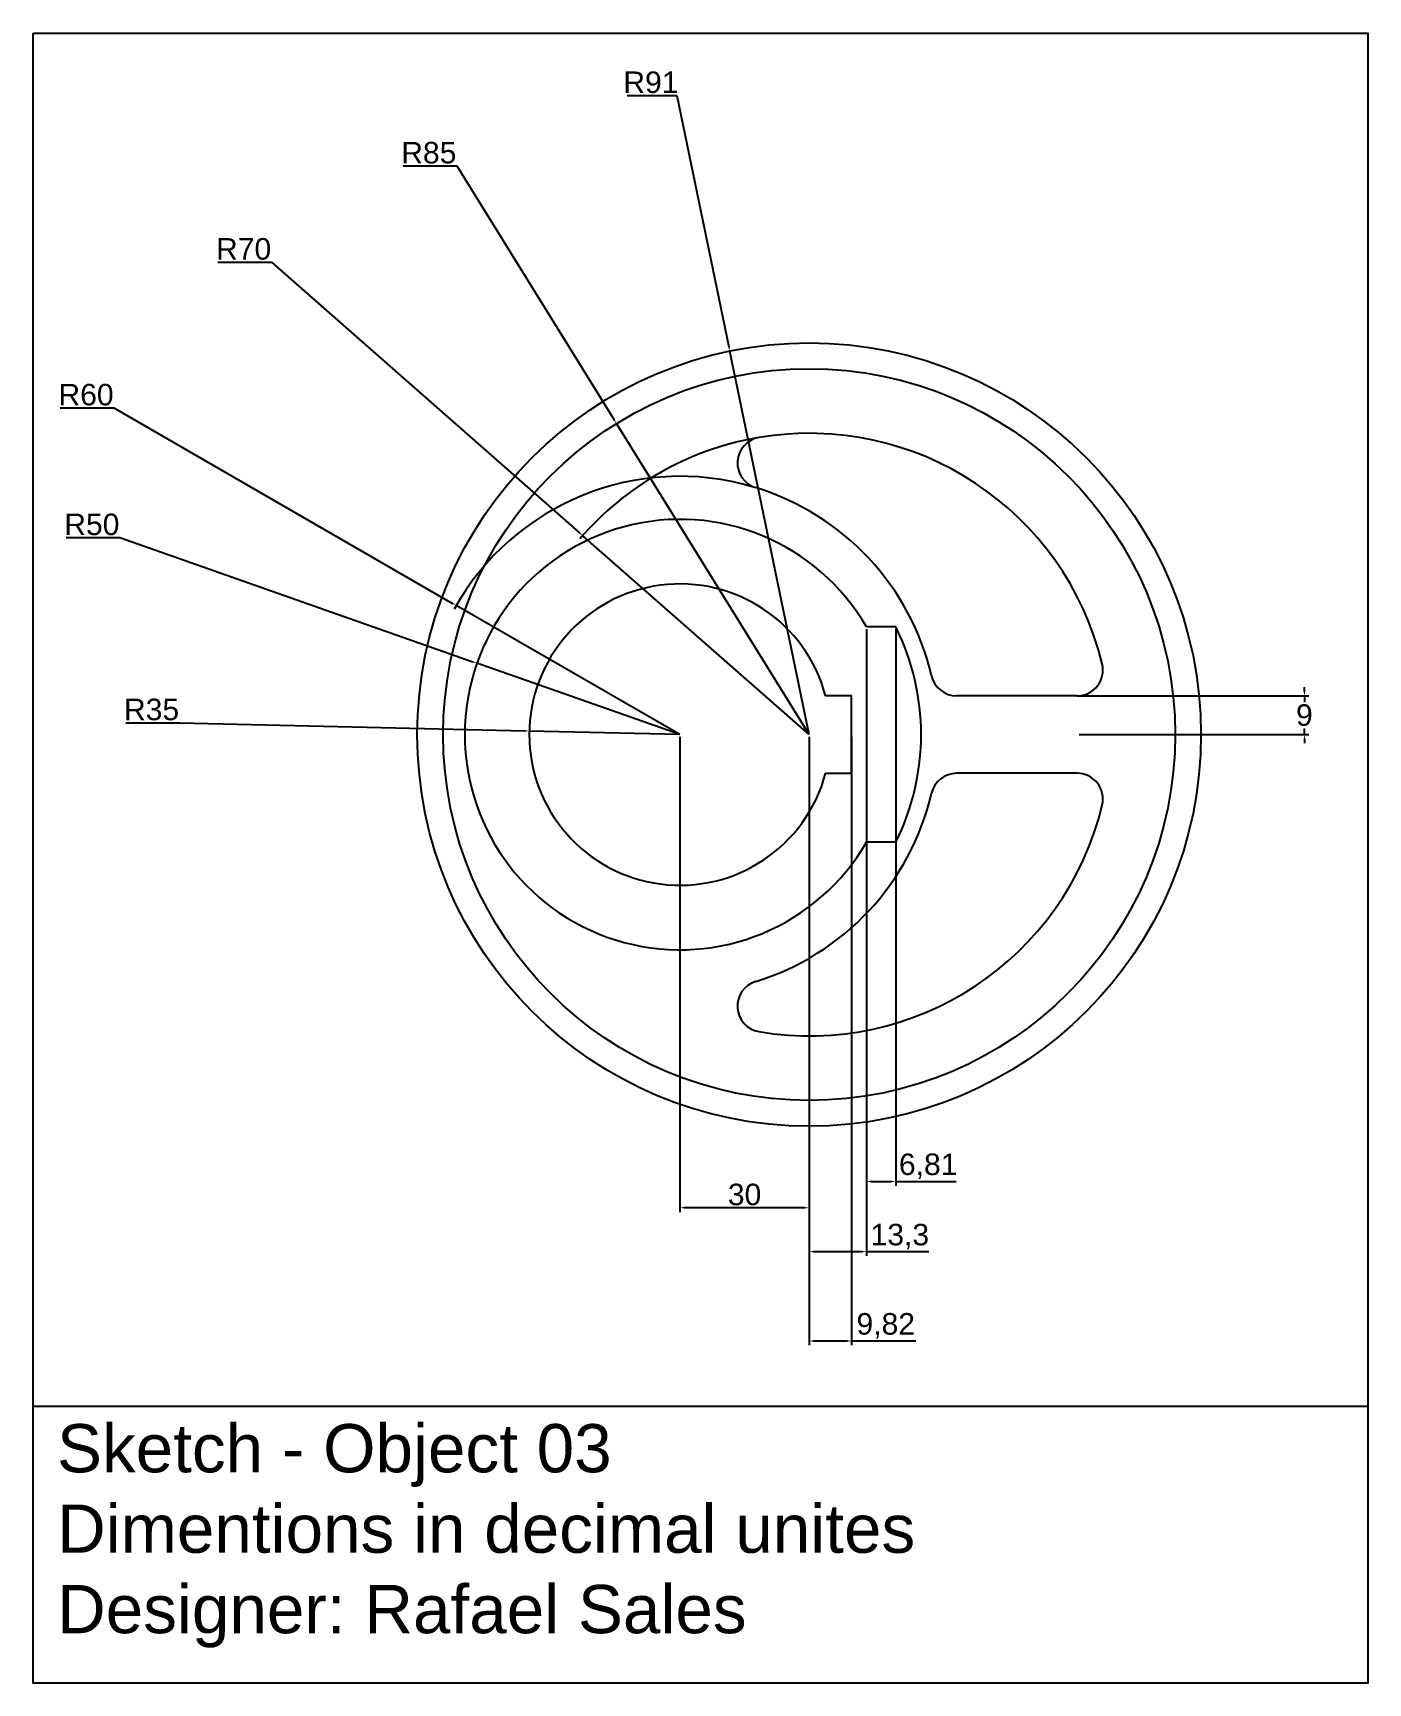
# Model space of a CAD drawing. Header units: millimetres. Extents: x 1251 to 4630, y 3931 to 4390.
# Drawn here: x 2729.2 to 3039.2, y 3977.7 to 4361 of the extents above; entities that cross this region are included whole.
import ezdxf

# ---------------------------------------------------------------- set-up
doc = ezdxf.new("R2010")
doc.units = ezdxf.units.MM
doc.layers.add('Dim', color=150, linetype='Continuous')
doc.styles.get("Standard").update_dxf_attribs({"font": 'arial.ttf'})
doc.dimstyles.new('ISO-25', dxfattribs={"dimtxt": 5, "dimasz": 1, "dimexe": 1, "dimexo": 0.5, "dimgap": 0.5, "dimtad": 1, "dimtih": 1, "dimtoh": 1, "dimtxsty": 'Standard', "dimcen": 0, "dimadec": 0, "dimazin": 0, "dimtfac": 1, "dimtmove": 0, "dimatfit": 3, "dimfxl": 1, "dimarcsym": 0})

msp = doc.modelspace()

# ---------------------------------------------------------------- texts
at = {"layer": 'Dim', "insert": (2734.751, 4037.825), "char_height": 11.21009, "attachment_point": 1}
msp.add_mtext_dynamic_manual_height_columns('Sketch - Object 03\\PDimentions in decimal unites\\PDesigner: Rafael Sales', width=289.99617, gutter_width=35.032, heights=[57.587], dxfattribs=at)

# ---------------------------------------------------------------- blocks, each defined once
blk = doc.blocks.new('*D147')
at = {"layer": 'Defpoints', "color": 0, "transparency": 16777216}
for p in [(2844.44, 4198.85), (2879.43, 4198.02)]:
    blk.add_point(p, dxfattribs=at)
at = {"layer": 'Dim', "color": 0, "lineweight": -2, "transparency": 16777216}
for p, q in [((2750.72, 4200.77), (2763.2, 4200.77)), ((2763.2, 4200.77), (2843.44, 4198.87)), ((2879.43, 4198.02), (2844.44, 4198.85))]:
    blk.add_line(p, q, dxfattribs=at)
at = {"layer": 'Dim', "color": 0, "transparency": 16777216}
blk.add_solid([(2843.44, 4199.04), (2843.44, 4198.7), (2844.44, 4198.85)], dxfattribs=at)
at = {"layer": 'Dim', "color": 0, "transparency": 16777216, "insert": (2756.71, 4203.82), "char_height": 5, "attachment_point": 5}
blk.add_mtext('R35', dxfattribs=at)
blk = doc.blocks.new('*D148')
at = {"layer": 'Defpoints', "color": 0, "transparency": 16777216}
for p in [(2832.26, 4214.6), (2879.43, 4198.02)]:
    blk.add_point(p, dxfattribs=at)
at = {"layer": 'Dim', "color": 0, "lineweight": -2, "transparency": 16777216}
for p, q in [((2736.88, 4243.77), (2749.31, 4243.77)), ((2749.31, 4243.77), (2831.32, 4214.94)), ((2879.43, 4198.02), (2832.26, 4214.6))]:
    blk.add_line(p, q, dxfattribs=at)
at = {"layer": 'Dim', "color": 0, "transparency": 16777216}
blk.add_solid([(2831.37, 4215.09), (2831.26, 4214.78), (2832.26, 4214.6)], dxfattribs=at)
at = {"layer": 'Dim', "color": 0, "transparency": 16777216, "insert": (2742.84, 4246.83), "char_height": 5, "attachment_point": 5}
blk.add_mtext('R50', dxfattribs=at)
blk = doc.blocks.new('*D149')
at = {"layer": 'Defpoints', "color": 0, "transparency": 16777216}
for p in [(2827.47, 4228.01), (2879.43, 4198.02)]:
    blk.add_point(p, dxfattribs=at)
at = {"layer": 'Dim', "color": 0, "lineweight": -2, "transparency": 16777216}
for p, q in [((2735.52, 4273.91), (2747.95, 4273.91)), ((2747.95, 4273.91), (2826.6, 4228.51)), ((2879.43, 4198.02), (2827.47, 4228.01))]:
    blk.add_line(p, q, dxfattribs=at)
blk.add_arc((2879.43, 4198.02), 60, 73.4441, 150.9602, dxfattribs=at)
at = {"layer": 'Dim', "color": 0, "transparency": 16777216}
blk.add_solid([(2826.68, 4228.66), (2826.52, 4228.37), (2827.47, 4228.01)], dxfattribs=at)
at = {"layer": 'Dim', "color": 0, "transparency": 16777216, "insert": (2741.49, 4276.97), "char_height": 5, "attachment_point": 5}
blk.add_mtext('R60', dxfattribs=at)
blk = doc.blocks.new('*D150')
at = {"layer": 'Defpoints', "color": 0, "transparency": 16777216}
for p in [(2856.85, 4244.23), (2909.43, 4198.02)]:
    blk.add_point(p, dxfattribs=at)
at = {"layer": 'Dim', "color": 0, "lineweight": -2, "transparency": 16777216}
for p, q in [((2772.12, 4307.78), (2784.55, 4307.78)), ((2784.55, 4307.78), (2856.1, 4244.89)), ((2909.43, 4198.02), (2856.85, 4244.23))]:
    blk.add_line(p, q, dxfattribs=at)
blk.add_arc((2909.43, 4198.02), 70, 100.0033, 139.5057, dxfattribs=at)
at = {"layer": 'Dim', "color": 0, "transparency": 16777216}
blk.add_solid([(2856.21, 4245.02), (2855.99, 4244.77), (2856.85, 4244.23)], dxfattribs=at)
at = {"layer": 'Dim', "color": 0, "transparency": 16777216, "insert": (2778.09, 4310.83), "char_height": 5, "attachment_point": 5}
blk.add_mtext('R70', dxfattribs=at)
blk = doc.blocks.new('*D151')
at = {"layer": 'Defpoints', "color": 0, "transparency": 16777216}
for p in [(2864.67, 4270.28), (2909.43, 4198.02)]:
    blk.add_point(p, dxfattribs=at)
at = {"layer": 'Dim', "color": 0, "lineweight": -2, "transparency": 16777216}
for p, q in [((2815.11, 4330.13), (2827.59, 4330.13)), ((2827.59, 4330.13), (2864.14, 4271.13)), ((2909.43, 4198.02), (2864.67, 4270.28))]:
    blk.add_line(p, q, dxfattribs=at)
at = {"layer": 'Dim', "color": 0, "transparency": 16777216}
blk.add_solid([(2864.28, 4271.22), (2864, 4271.04), (2864.67, 4270.28)], dxfattribs=at)
at = {"layer": 'Dim', "color": 0, "transparency": 16777216, "insert": (2821.1, 4333.18), "char_height": 5, "attachment_point": 5}
blk.add_mtext('R85', dxfattribs=at)
blk = doc.blocks.new('*D152')
at = {"layer": 'Defpoints', "color": 0, "transparency": 16777216}
for p in [(2890.97, 4287.13), (2909.43, 4198.02)]:
    blk.add_point(p, dxfattribs=at)
at = {"layer": 'Dim', "color": 0, "lineweight": -2, "transparency": 16777216}
for p, q in [((2867.19, 4346.49), (2878.67, 4346.49)), ((2878.67, 4346.49), (2890.77, 4288.11)), ((2909.43, 4198.02), (2890.97, 4287.13))]:
    blk.add_line(p, q, dxfattribs=at)
at = {"layer": 'Dim', "color": 0, "transparency": 16777216}
blk.add_solid([(2890.93, 4288.14), (2890.6, 4288.07), (2890.97, 4287.13)], dxfattribs=at)
at = {"layer": 'Dim', "color": 0, "transparency": 16777216, "insert": (2872.68, 4349.54), "char_height": 5, "attachment_point": 5}
blk.add_mtext('R91', dxfattribs=at)
blk = doc.blocks.new('*D153')
at = {"layer": 'Defpoints', "color": 0, "transparency": 16777216}
for p in [(2909.43, 4198.02), (2919.25, 4198.02), (2919.25, 4057.14)]:
    blk.add_point(p, dxfattribs=at)
at = {"layer": 'Dim', "color": 0, "lineweight": -2, "transparency": 16777216}
for p, q in [((2909.43, 4197.52), (2909.43, 4056.14)), ((2919.25, 4197.52), (2919.25, 4056.14)), ((2910.43, 4057.14), (2918.25, 4057.14)), ((2919.25, 4057.14), (2934.19, 4057.14))]:
    blk.add_line(p, q, dxfattribs=at)
at = {"layer": 'Dim', "color": 0, "transparency": 16777216}
for points in [[(2910.43, 4057.31), (2910.43, 4056.97), (2909.43, 4057.14)], [(2918.25, 4057.31), (2918.25, 4056.97), (2919.25, 4057.14)]]:
    blk.add_solid(points, dxfattribs=at)
at = {"layer": 'Dim', "color": 0, "transparency": 16777216, "insert": (2927.22, 4060.65), "char_height": 5, "attachment_point": 5}
blk.add_mtext('9,82', dxfattribs=at)
blk = doc.blocks.new('*D154')
at = {"layer": 'Defpoints', "color": 0, "transparency": 16777216}
for p in [(2879.43, 4198.02), (2909.43, 4198.02), (2879.43, 4088.09)]:
    blk.add_point(p, dxfattribs=at)
at = {"layer": 'Dim', "color": 0, "lineweight": -2, "transparency": 16777216}
for p, q in [((2879.43, 4197.52), (2879.43, 4087.09)), ((2909.43, 4197.52), (2909.43, 4087.09)), ((2908.43, 4088.09), (2880.43, 4088.09))]:
    blk.add_line(p, q, dxfattribs=at)
at = {"layer": 'Dim', "color": 0, "transparency": 16777216}
for points in [[(2880.43, 4088.26), (2880.43, 4087.92), (2879.43, 4088.09)], [(2908.43, 4088.26), (2908.43, 4087.92), (2909.43, 4088.09)]]:
    blk.add_solid(points, dxfattribs=at)
at = {"layer": 'Dim', "color": 0, "transparency": 16777216, "insert": (2894.43, 4091.14), "char_height": 5, "attachment_point": 5}
blk.add_mtext('30', dxfattribs=at)
blk = doc.blocks.new('*D155')
at = {"layer": 'Defpoints', "color": 0, "transparency": 16777216}
for p in [(2909.43, 4198.02), (2922.73, 4198.02), (2922.73, 4077.89)]:
    blk.add_point(p, dxfattribs=at)
at = {"layer": 'Dim', "color": 0, "lineweight": -2, "transparency": 16777216}
for p, q in [((2909.43, 4197.52), (2909.43, 4076.89)), ((2922.73, 4197.52), (2922.73, 4076.89)), ((2910.43, 4077.89), (2921.73, 4077.89)), ((2922.73, 4077.89), (2937.25, 4077.89))]:
    blk.add_line(p, q, dxfattribs=at)
at = {"layer": 'Dim', "color": 0, "transparency": 16777216}
for points in [[(2910.43, 4078.05), (2910.43, 4077.72), (2909.43, 4077.89)], [(2921.73, 4078.05), (2921.73, 4077.72), (2922.73, 4077.89)]]:
    blk.add_solid(points, dxfattribs=at)
at = {"layer": 'Dim', "color": 0, "transparency": 16777216, "insert": (2930.49, 4081.39), "char_height": 5, "attachment_point": 5}
blk.add_mtext('13,3', dxfattribs=at)
blk = doc.blocks.new('*D156')
at = {"layer": 'Defpoints', "color": 0, "transparency": 16777216}
for p in [(2922.73, 4223.02), (2929.54, 4223.02), (2929.54, 4094.21)]:
    blk.add_point(p, dxfattribs=at)
at = {"layer": 'Dim', "color": 0, "lineweight": -2, "transparency": 16777216}
for p, q in [((2922.73, 4222.52), (2922.73, 4093.21)), ((2929.54, 4222.52), (2929.54, 4093.21)), ((2923.73, 4094.21), (2928.54, 4094.21)), ((2929.54, 4094.21), (2943.59, 4094.21))]:
    blk.add_line(p, q, dxfattribs=at)
at = {"layer": 'Dim', "color": 0, "transparency": 16777216}
for points in [[(2923.73, 4094.38), (2923.73, 4094.04), (2922.73, 4094.21)], [(2928.54, 4094.38), (2928.54, 4094.04), (2929.54, 4094.21)]]:
    blk.add_solid(points, dxfattribs=at)
at = {"layer": 'Dim', "color": 0, "transparency": 16777216, "insert": (2937.07, 4097.72), "char_height": 5, "attachment_point": 5}
blk.add_mtext('6,81', dxfattribs=at)
blk = doc.blocks.new('*D158')
at = {"layer": 'Defpoints', "color": 0, "transparency": 16777216}
for p in [(2971.65, 4207.02), (2971.65, 4198.02), (3024.44, 4198.02)]:
    blk.add_point(p, dxfattribs=at)
at = {"layer": 'Dim', "color": 0, "lineweight": -2, "transparency": 16777216}
for p, q in [((2972.15, 4207.02), (3025.44, 4207.02)), ((3024.44, 4208.02), (3024.44, 4209.02)), ((3024.44, 4207.02), (3024.44, 4205.57)), ((2972.15, 4198.02), (3025.44, 4198.02)), ((3024.44, 4198.02), (3024.44, 4199.47)), ((3024.44, 4197.02), (3024.44, 4196.02))]:
    blk.add_line(p, q, dxfattribs=at)
at = {"layer": 'Dim', "color": 0, "transparency": 16777216}
for points in [[(3024.28, 4208.02), (3024.61, 4208.02), (3024.44, 4207.02)], [(3024.28, 4197.02), (3024.61, 4197.02), (3024.44, 4198.02)]]:
    blk.add_solid(points, dxfattribs=at)
at = {"layer": 'Dim', "color": 0, "transparency": 16777216, "insert": (3024.44, 4202.52), "char_height": 5, "attachment_point": 5}
blk.add_mtext('9', dxfattribs=at)

# ---------------------------------------------------------------- dimensions: what is measured, and where the dimension line sits
at = {"layer": 'Dim'}
for center, mpoint, picture, middle in [((2909.43, 4198.019), (2890.969, 4287.127), '*D152', (2872.679, 4346.487)), ((2909.43, 4198.019), (2864.668, 4270.277), '*D151', (2821.098, 4330.128)), ((2909.43, 4198.019), (2856.852, 4244.231), '*D150', (2778.086, 4307.778)), ((2879.43, 4198.019), (2827.466, 4228.014), '*D149', (2741.485, 4273.913)), ((2879.43, 4198.019), (2832.261, 4214.604), '*D148', (2742.841, 4243.773)), ((2879.43, 4198.019), (2844.44, 4198.846), '*D147', (2763.2, 4200.765))]:
    dim = msp.add_radius_dim(center=center, mpoint=mpoint, dimstyle='ISO-25', dxfattribs=at)
    dim.commit()
    dim.dimension.update_dxf_attribs({"geometry": picture, "text_midpoint": middle, "dimtype": 164})
for base, p1, p2, picture, middle in [((2929.54, 4094.211), (2922.732, 4223.019), (2929.54, 4223.019), '*D156', (2937.065, 4097.716)), ((2879.43, 4088.09), (2909.43, 4198.019), (2879.43, 4198.019), '*D154', (2894.43, 4091.144)), ((2922.732, 4077.887), (2909.43, 4198.019), (2922.732, 4198.019), '*D155', (2930.49, 4081.392))]:
    dim = msp.add_linear_dim(base=base, p1=p1, p2=p2, dimstyle='ISO-25', dxfattribs=at)
    dim.commit()
    dim.dimension.update_dxf_attribs({"geometry": picture, "text_midpoint": middle})
dim = msp.add_linear_dim(base=(3024.444, 4198.019), p1=(2971.648, 4207.019), p2=(2971.648, 4198.019), angle=90, dimstyle='ISO-25', dxfattribs=at)
dim.commit()
dim.dimension.update_dxf_attribs({"geometry": '*D158', "text_midpoint": (3024.444, 4202.519)})
dim = msp.add_linear_dim(base=(2919.254, 4057.141), p1=(2909.43, 4198.019), p2=(2919.254, 4198.019), dimstyle='ISO-25', dxfattribs=at)
dim.commit()
dim.dimension.update_dxf_attribs({"geometry": '*D153', "text_midpoint": (2927.222, 4057.141), "dimtype": 160})

# ---------------------------------------------------------------- linework, layer by layer
for p, q in [((2929.54, 4223.019), (2922.732, 4223.019)), ((2971.648, 4207.019), (2943.703, 4207.019)), ((2971.648, 4189.019), (2943.703, 4189.019)), ((2929.54, 4173.019), (2922.732, 4173.019)), ((2729.176, 4041.998), (3039.211, 4041.998))]:
    msp.add_line(p, q)
msp.add_lwpolyline([(2729.176, 4361.019), (3039.211, 4361.019), (3039.211, 3977.672), (2729.176, 3977.672)], close=True)
msp.add_lwpolyline([(2913.254, 4189.019), (2919.254, 4189.019), (2919.254, 4207.019), (2913.254, 4207.019)])
for radius in [91, 85]:
    msp.add_circle((2909.43, 4198.019), radius)
for centre, radius, start, end in [((2898.764, 4261.124), 6, 99.59407, 252.96659), ((2909.43, 4198.019), 70, 13.55478, 99.59407), ((2879.43, 4198.019), 60, 13.13656, 72.96659), ((2879.43, 4198.019), 50, 30, 330), ((2879.43, 4198.019), 35, 14.9006, 345.0994), ((2879.43, 4198.019), 56, 333.48523, 26.51477), ((2971.648, 4213.019), 6, 270, 13.55478), ((2943.703, 4213.019), 6, 193.13656, 270), ((2943.703, 4183.019), 6, 90, 166.86344), ((2971.648, 4183.019), 6, 346.44522, 90), ((2879.43, 4198.019), 60, 287.03341, 346.86344), ((2909.43, 4198.019), 70, 260.40593, 346.44522), ((2898.764, 4134.914), 6, 107.03341, 260.40593)]:
    msp.add_arc(centre, radius, start, end)

msp.set_redraw_order([(e.dxf.handle, doc.entitydb.next_handle()) for e in msp.query("TEXT MTEXT ATTDEF DIMENSION ARC_DIMENSION")])  # texts and dimensions are drawn at this point

doc.saveas('drawing.dxf')
